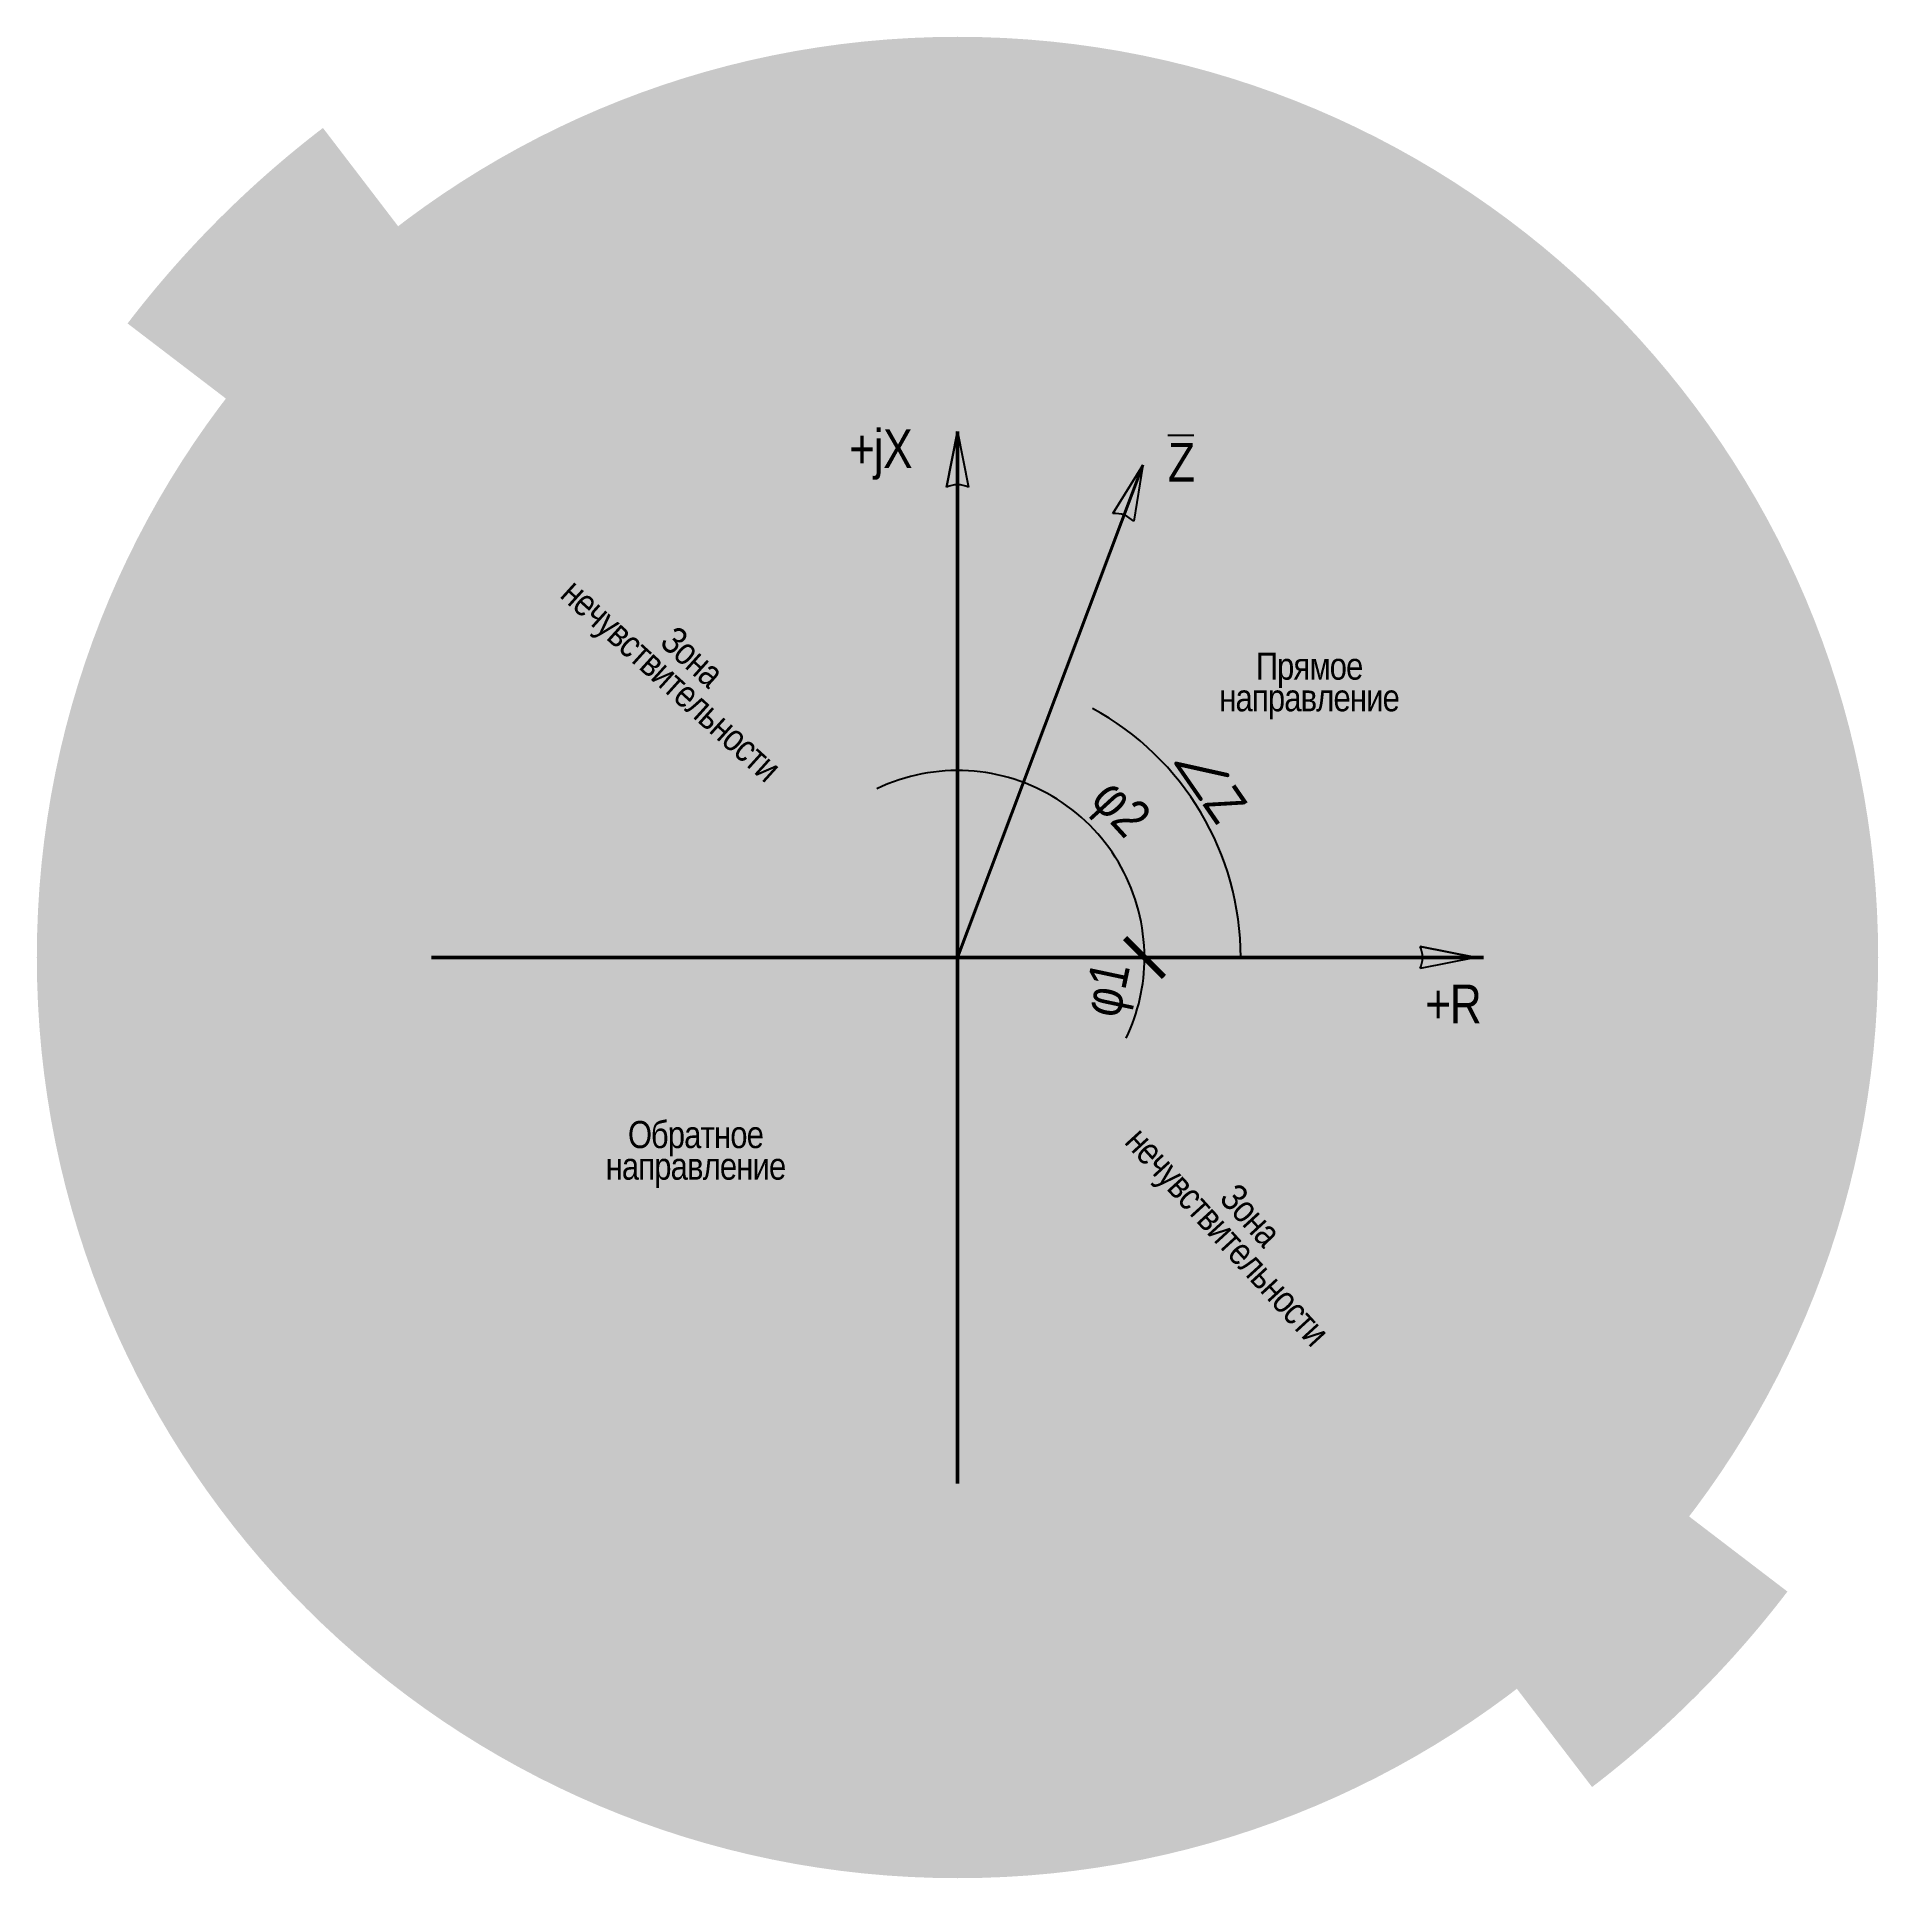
# Model space of a CAD drawing. Header units: millimetres. Extents: x -68 to 4847, y -35 to 2390.
# Drawn here: x 4609 to 4847, y 2118 to 2356 of the extents above; entities that cross this region are included whole.
import ezdxf

# ---------------------------------------------------------------- set-up
doc = ezdxf.new("R2010")
doc.units = ezdxf.units.MM
doc.layers.add('TEXT', color=7, linetype='Continuous', lineweight=25)
doc.styles.add('2.5_Gost_RD', font='ARIALN.TTF', dxfattribs={"height": 2.5})
doc.styles.add('3.5_Gost_RD', font='ARIALN.TTF', dxfattribs={"height": 3.5})
doc.styles.add('5.0_Gost_RD', font='ARIALN.TTF', dxfattribs={"height": 5})
doc.dimstyles.new('Gost_RD_1-1000', dxfattribs={"dimtxt": 2.5, "dimasz": 2.5, "dimexe": 1.25, "dimexo": 0, "dimtad": 1, "dimdec": 0, "dimlfac": 1000, "dimtxsty": '2.5_Gost_RD', "dimblk": 'OBLIQUE', "dimcen": 2.5, "dimadec": 0, "dimazin": 0, "dimtfac": 1, "dimtdec": 0, "dimtmove": 0, "dimatfit": 3, "dimfxl": 1, "dimarcsym": 0})

msp = doc.modelspace()

# ---------------------------------------------------------------- texts
at = {"layer": 'TEXT', "color": 0, "ltscale": 100, "width": 28, "attachment_point": 5}
for s, insert, char_height, style in [('\\pxsm0.7;{\\T0.95;\\C256;+jX}', (4718, 2302), 5, '5.0_Gost_RD'), ('\\pxsm0.7;{\\T0.95;\\O\\C256;Z}', (4756.8638, 2301.0193), 5, '5.0_Gost_RD'), ('\\pxsm0.7;{\\T0.95;\\C256;Прямое направление}', (4773.4484, 2272.0878), 3.5, '3.5_Gost_RD'), ('\\pxsm0.7;{\\T0.95;\\C256;+R}', (4792, 2231), 5, '5.0_Gost_RD'), ('\\pxsm0.7;{\\T0.95;\\C256;Обратное направление}', (4694.1358, 2211.5466), 3.5, '3.5_Gost_RD')]:
    msp.add_mtext(s, dxfattribs=dict(at, insert=insert, char_height=char_height, style=style))
at = {"layer": 'TEXT', "color": 0, "ltscale": 100, "char_height": 3.5, "width": 28, "attachment_point": 5, "style": '3.5_Gost_RD'}
for insert, rotation in [((4692, 2274), 317.835684), ((4764, 2202), 312.480781)]:
    msp.add_mtext('\\pxsm0.7;{\\T0.95;\\C256;Зона нечувствительности}', dxfattribs=dict(at, insert=insert, rotation=rotation))

# ---------------------------------------------------------------- blocks, each defined once
blk = doc.blocks.new('*D87')
at = {"color": 0, "lineweight": -2, "ltscale": 100, "transparency": 16777216}
blk.add_arc((4728, 2237), 36.61, 360, 61.5292, dxfattribs=at)
at = {"color": 0, "ltscale": 100, "transparency": 16777216}
blk.add_solid([(4745.11, 2268.43), (4745.8, 2269.94), (4740.91, 2271.26)], dxfattribs=at)
at = {"layer": 'Defpoints', "color": 0, "ltscale": 100, "transparency": 16777216}
for p in [(4751.97, 2300.64), (4761.67, 2251.38), (4660, 2237), (4728, 2237), (4796, 2237)]:
    blk.add_point(p, dxfattribs=at)
at = {"color": 0, "ltscale": 100, "transparency": 16777216, "insert": (4760.69, 2259.62), "char_height": 5, "attachment_point": 5, "rotation": 304.6799, "style": '5.0_Gost_RD'}
blk.add_mtext('{\\fISOCPEUR|b0|i0|c0|p34;∠}Z', dxfattribs=at)
blk = doc.blocks.new('_None')
blk = doc.blocks.new('_ArchTick')
at = {"color": 0, "linetype": 'ByBlock', "const_width": 0.15}
blk.add_lwpolyline([(-0.5, -0.5), (0.5, 0.5)], dxfattribs=at)
blk = doc.blocks.new('*D88')
at = {"color": 0, "lineweight": -2, "ltscale": 100, "transparency": 16777216}
blk.add_arc((4728, 2237), 24.17, 334.4958, 360, dxfattribs=at)
at = {"color": 0, "ltscale": 100, "transparency": 16777216}
blk.add_solid([(4750.52, 2226.16), (4749.1, 2227.03), (4747.2, 2222.33)], dxfattribs=at)
at = {"layer": 'Defpoints', "color": 0, "ltscale": 100, "transparency": 16777216}
for p in [(4617.05, 2321.76), (4633, 2237), (4818, 2237), (4749.92, 2226.82), (4846.86, 2146.2)]:
    blk.add_point(p, dxfattribs=at)
at = {"color": 0, "lineweight": -2, "ltscale": 100, "transparency": 16777216, "xscale": 5, "yscale": 5, "zscale": 5, "rotation": 89.99999999999977}
blk.add_blockref('_ArchTick', (4752.17, 2237), dxfattribs=at)
at = {"color": 0, "ltscale": 100, "transparency": 16777216, "insert": (4747.89, 2232.77), "char_height": 5, "attachment_point": 5, "rotation": 77.9931, "style": '5.0_Gost_RD'}
blk.add_mtext('φ1', dxfattribs=at)
blk = doc.blocks.new('_Oblique')
at = {"color": 0, "linetype": 'ByBlock', "lineweight": -2}
blk.add_line((-0.5, -0.5), (0.5, 0.5), dxfattribs=at)
blk = doc.blocks.new('*D89')
at = {"color": 0, "lineweight": -2, "ltscale": 100, "transparency": 16777216}
blk.add_arc((4728, 2237), 24.17, 0, 115.5397, dxfattribs=at)
at = {"color": 0, "ltscale": 100, "transparency": 16777216}
blk.add_solid([(4718.01, 2258.1), (4717.14, 2259.52), (4713.31, 2256.2)], dxfattribs=at)
at = {"layer": 'Defpoints', "color": 0, "ltscale": 100, "transparency": 16777216}
for p in [(4645.98, 2344.22), (4730.13, 2261.08), (4660, 2237), (4796, 2237), (4818.28, 2118.98)]:
    blk.add_point(p, dxfattribs=at)
at = {"color": 0, "lineweight": -2, "ltscale": 100, "transparency": 16777216, "xscale": 5, "yscale": 5, "zscale": 5, "rotation": 270.0000000000001}
blk.add_blockref('_Oblique', (4752.17, 2237), dxfattribs=at)
at = {"color": 0, "ltscale": 100, "transparency": 16777216, "insert": (4748.65, 2255.91), "char_height": 5, "attachment_point": 5, "rotation": 312.4712, "style": '5.0_Gost_RD'}
blk.add_mtext('φ2', dxfattribs=at)

# ---------------------------------------------------------------- dimensions: what is measured, and where the dimension line sits
at = {"ltscale": 100}
for base, line1, line2, text, override, picture, middle in [((4730.1308, 2261.0762), ((4818.2786, 2118.978), (4645.9828, 2344.2219)), ((4660, 2237), (4796, 2237)), 'φ2', {"dimscale": 0, "dimtxt": 5, "dimasz": 5, "dimtxsty": '5.0_Gost_RD', "dimblk1": 'Oblique', "dimsah": 1}, '*D89', (4745.8285, 2253.3203)), ((4749.918, 2226.817), ((4617.0533, 2321.7609), (4846.8574, 2146.1955)), ((4633, 2237), (4818, 2237)), 'φ1', {"dimscale": 0, "dimtxt": 5, "dimasz": 5, "dimtxsty": '5.0_Gost_RD', "dimblk2": 'ArchTick', "dimsah": 1}, '*D88', (4751.6393, 2231.9723))]:
    dim = msp.add_angular_dim_2l(base=base, line1=line1, line2=line2, text=text, dimstyle='Gost_RD_1-1000', override=override, dxfattribs=at)
    dim.commit()
    dim.dimension.update_dxf_attribs({"geometry": picture, "text_midpoint": middle, "dimtype": 162})
dim = msp.add_angular_dim_2l(base=(4761.6723, 2251.3763), line1=((4751.9698, 2300.6353), (4728, 2237)), line2=((4660, 2237), (4796, 2237)), text='{\\fISOCPEUR|b0|i0|c0|p34;∠}Z', dimstyle='Gost_RD_1-1000', override={"dimscale": 0, "dimtxt": 5, "dimasz": 5, "dimtxsty": '5.0_Gost_RD', "dimblk1": 'None', "dimsah": 1}, dxfattribs=at)
dim.commit()
dim.dimension.update_dxf_attribs({"geometry": '*D87', "text_midpoint": (4760.6891, 2259.618)})

# ---------------------------------------------------------------- hatches: boundary and pattern name
at = {"ltscale": 100, "true_color": 0xffffff, "transparency": 33554687}
h = msp.add_hatch(color=7, dxfattribs=at)
h.dxf.hatch_style = 1
h.paths.add_polyline_path([(4609, 2237, 1), (4847, 2237, 1)])
h.paths.add_polyline_path([(4794, 2237, -1), (4662, 2237, -1)], flags=16)
h = msp.add_hatch(color=7, dxfattribs=at)
h.dxf.hatch_style = 1
h.paths.add_polyline_path([(4645.9828, 2344.2219, 0.06645273), (4620.7289, 2318.9528), (4728, 2237)])
h.paths.add_polyline_path([(4728, 2237), (4810.0172, 2129.7781, 0.06645273), (4835.2711, 2155.0472)])
at = {"ltscale": 100, "transparency": 33554687}
h = msp.add_hatch(color=256, dxfattribs=at)
h.set_gradient(color1=(255, 255, 255), color2=(246, 187, 142), name='SPHERICAL')
edge = h.paths.add_edge_path()
edge.add_arc((4728, 2237), 68, 0, 360)
h = msp.add_hatch(color=256, dxfattribs=at)
h.dxf.hatch_style = 1
h.paths.add_polyline_path([(4728, 2305), (4726.5578, 2297.7889, -0.21922359), (4729.4422, 2297.7889)])
h = msp.add_hatch(color=256, dxfattribs=at)
h.dxf.hatch_style = 1
h.paths.add_polyline_path([(4751.9698, 2300.6353), (4748.0874, 2294.3897, -0.21922359), (4750.7882, 2293.3769)])
h = msp.add_hatch(color=256, dxfattribs=at)
h.dxf.hatch_style = 1
h.paths.add_polyline_path([(4795, 2237), (4787.7889, 2238.4422, -0.21922359), (4787.7889, 2235.5578)])

# ---------------------------------------------------------------- linework, layer by layer
at = {"ltscale": 100}
for p, q in [((4728, 2305), (4726.5578, 2297.7889)), ((4726.5578, 2297.7889), (4728, 2305)), ((4728, 2305), (4729.4422, 2297.7889)), ((4751.9698, 2300.6353), (4748.0874, 2294.3897)), ((4748.0874, 2294.3897), (4751.9698, 2300.6353)), ((4751.9698, 2300.6353), (4750.7882, 2293.3769)), ((4795, 2237), (4787.7889, 2238.4422)), ((4787.7889, 2238.4422), (4795, 2237)), ((4795, 2237), (4787.7889, 2235.5578))]:
    msp.add_line(p, q, dxfattribs=at)
at = {"lineweight": 50, "ltscale": 100}
for p, q in [((4728, 2169), (4728, 2305)), ((4660, 2237), (4796, 2237))]:
    msp.add_line(p, q, dxfattribs=at)
at = {"lineweight": 40, "ltscale": 100}
msp.add_line((4751.9698, 2300.6353), (4728, 2237), dxfattribs=at)
at = {"ltscale": 100}
for centre, start, end in [((4728, 2294.6576), 65.270039, 114.729961), ((4748.3384, 2290.9514), 44.713994, 94.173916), ((4784.6576, 2237), 335.270039, 24.729961)]:
    msp.add_arc(centre, 3.4475, start, end, dxfattribs=at)

msp.set_redraw_order([(e.dxf.handle, doc.entitydb.next_handle()) for e in msp.query("TEXT MTEXT ATTDEF DIMENSION ARC_DIMENSION")])  # texts and dimensions are drawn at this point

doc.saveas('drawing.dxf')
